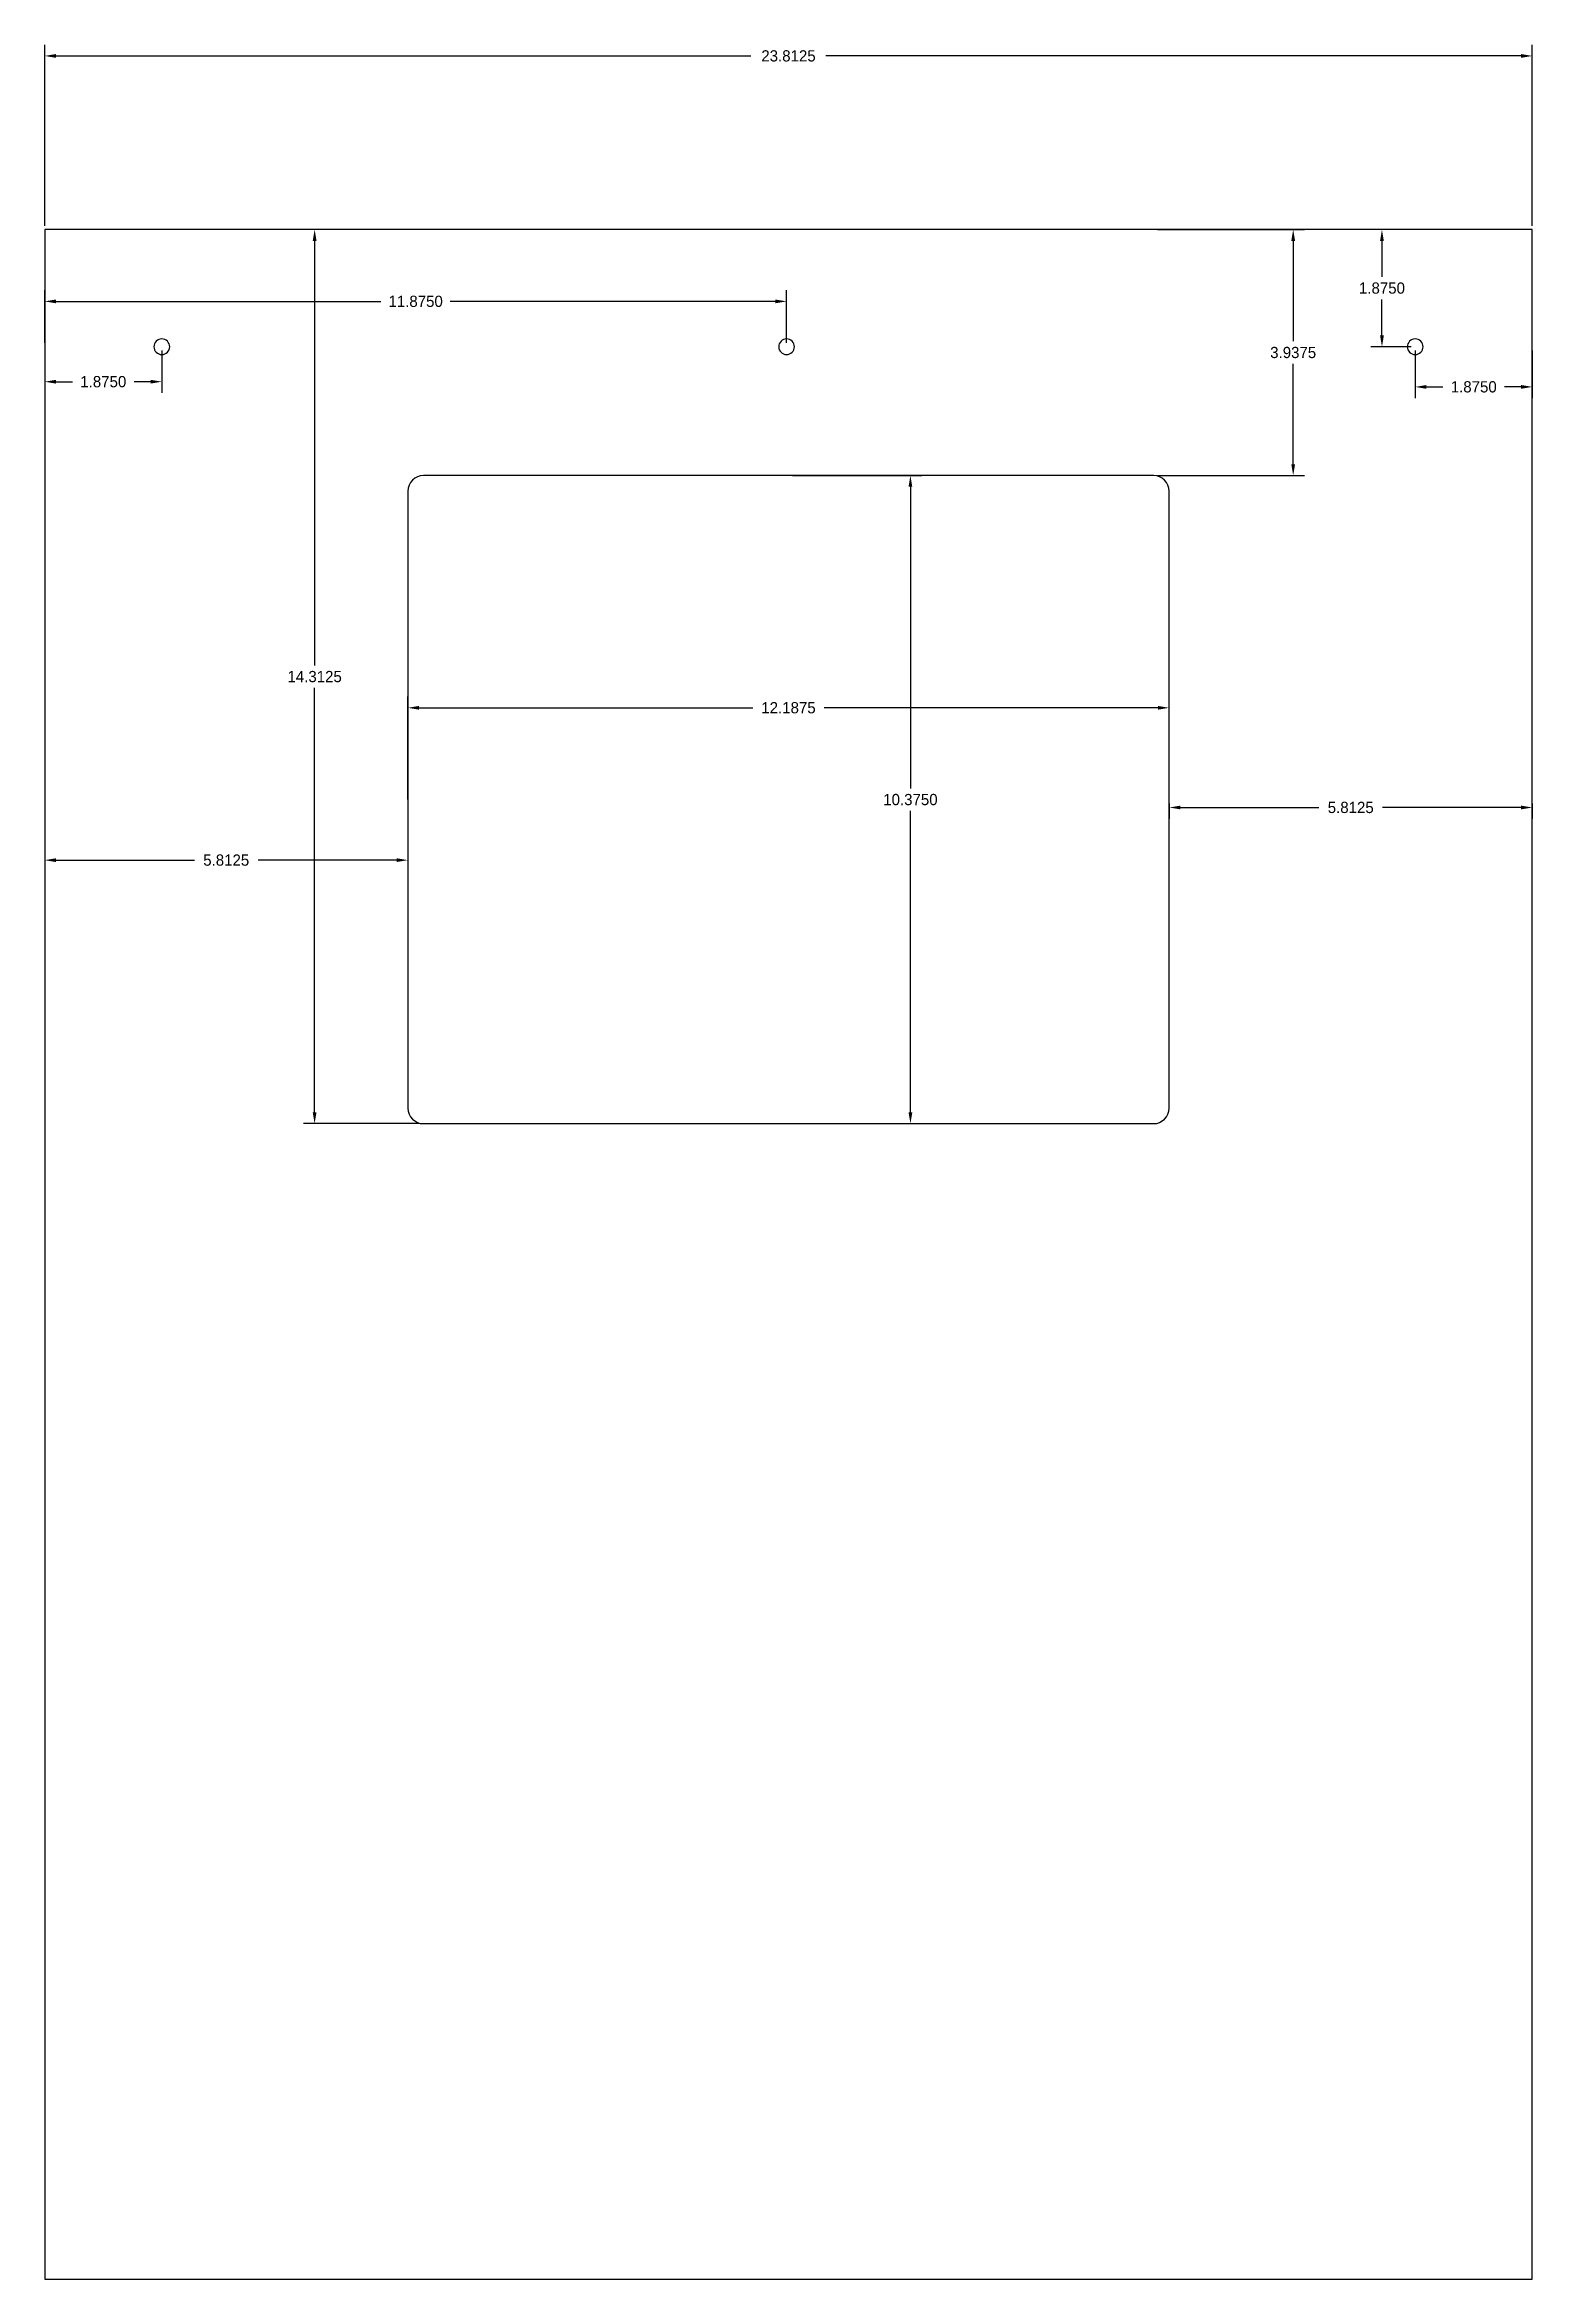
# Model space of a CAD drawing. Extents: x -4 to 200, y -54 to 66.
# Drawn here: x 0.55 to 24.36, y -51.03 to -15.26 of the extents above; entities that cross this region are included whole.
import ezdxf

# ---------------------------------------------------------------- set-up
doc = ezdxf.new("R2010")
doc.units = 0
doc.header["$MEASUREMENT"] = 0
doc.layers.get('Defpoints').update_dxf_attribs({"linetype": 'CONTINUOUS'})
doc.layers.add('Dimentions', color=7, linetype='CONTINUOUS')
doc.layers.add('LAYER_1', color=3, linetype='CONTINUOUS')
doc.dimstyles.get("Standard").update_dxf_attribs({"dimtxt": 0.18, "dimasz": 0.18, "dimexe": 0.18, "dimexo": 0.0625, "dimgap": 0.09, "dimtad": 0, "dimtih": 1, "dimtoh": 1, "dimdec": 4, "dimzin": 0, "dimdsep": 46, "dimtxsty": 'STANDARD', "dimcen": 0.09, "dimadec": 0, "dimazin": 0, "dimtfac": 1, "dimtdec": 4, "dimtofl": 0, "dimtmove": 0, "dimatfit": 3, "dimfxl": 1, "dimtolj": 1, "dimtzin": 0, "dimarcsym": 0})

msp = doc.modelspace()

# ---------------------------------------------------------------- blocks, each defined once
blk = doc.blocks.new('*D21')
at = {"layer": 'Defpoints', "color": 0}
for p in [(24.359, -15.436), (0.546, -18.216), (24.359, -18.216)]:
    blk.add_point(p, dxfattribs=at)
at = {"layer": 'Dimentions', "color": 0, "lineweight": -2}
for p, q in [((0.546, -18.153), (0.546, -15.256)), ((24.359, -18.153), (24.359, -15.256)), ((0.726, -15.436), (11.852, -15.436)), ((24.179, -15.436), (13.052, -15.436))]:
    blk.add_line(p, q, dxfattribs=at)
at = {"layer": 'Dimentions', "color": 0}
for points in [[(0.726, -15.406), (0.726, -15.466), (0.546, -15.436)], [(24.179, -15.466), (24.179, -15.406), (24.359, -15.436)]]:
    blk.add_solid(points, dxfattribs=at)
at = {"layer": 'Dimentions', "color": 0, "insert": (12.452, -15.436), "char_height": 0.18, "attachment_point": 5}
blk.add_mtext('\\A1;23.8125', dxfattribs=at)
blk = doc.blocks.new('*D28')
at = {"layer": 'Defpoints', "color": 0}
for p in [(18.546, -27.341), (24.359, -27.341), (24.359, -27.467)]:
    blk.add_point(p, dxfattribs=at)
at = {"layer": 'Dimentions', "color": 0, "lineweight": -2}
for p, q in [((18.546, -27.403), (18.546, -27.647)), ((18.726, -27.467), (20.942, -27.467)), ((24.179, -27.467), (21.962, -27.467)), ((24.359, -27.403), (24.359, -27.647))]:
    blk.add_line(p, q, dxfattribs=at)
at = {"layer": 'Dimentions', "color": 0}
for points in [[(18.726, -27.437), (18.726, -27.497), (18.546, -27.467)], [(24.179, -27.497), (24.179, -27.437), (24.359, -27.467)]]:
    blk.add_solid(points, dxfattribs=at)
at = {"layer": 'Dimentions', "color": 0, "insert": (21.452, -27.467), "char_height": 0.18, "attachment_point": 5}
blk.add_mtext('\\A1;5.8125', dxfattribs=at)
blk = doc.blocks.new('*D29')
at = {"layer": 'Defpoints', "color": 0}
for p in [(0.546, -27.341), (6.359, -27.341), (0.546, -28.31)]:
    blk.add_point(p, dxfattribs=at)
at = {"layer": 'Dimentions', "color": 0, "lineweight": -2}
for p, q in [((0.546, -27.403), (0.546, -28.49)), ((6.359, -27.403), (6.359, -28.49)), ((0.726, -28.31), (2.942, -28.31)), ((6.179, -28.31), (3.962, -28.31))]:
    blk.add_line(p, q, dxfattribs=at)
at = {"layer": 'Dimentions', "color": 0}
for points in [[(0.726, -28.28), (0.726, -28.34), (0.546, -28.31)], [(6.179, -28.34), (6.179, -28.28), (6.359, -28.31)]]:
    blk.add_solid(points, dxfattribs=at)
at = {"layer": 'Dimentions', "color": 0, "insert": (3.452, -28.31), "char_height": 0.18, "attachment_point": 5}
blk.add_mtext('\\A1;5.8125', dxfattribs=at)
blk = doc.blocks.new('*D31')
at = {"layer": 'Defpoints', "color": 0}
for p in [(18.296, -18.216), (20.531, -18.216), (18.296, -22.153)]:
    blk.add_point(p, dxfattribs=at)
at = {"layer": 'Dimentions', "color": 0, "lineweight": -2}
for p, q in [((18.359, -18.216), (20.711, -18.216)), ((20.531, -18.396), (20.531, -20.004)), ((20.531, -21.973), (20.531, -20.364)), ((18.359, -22.153), (20.711, -22.153))]:
    blk.add_line(p, q, dxfattribs=at)
at = {"layer": 'Dimentions', "color": 0}
for points in [[(20.561, -18.396), (20.501, -18.396), (20.531, -18.216)], [(20.501, -21.973), (20.561, -21.973), (20.531, -22.153)]]:
    blk.add_solid(points, dxfattribs=at)
at = {"layer": 'Dimentions', "color": 0, "insert": (20.531, -20.184), "char_height": 0.18, "attachment_point": 5}
blk.add_mtext('\\A1;3.9375', dxfattribs=at)
blk = doc.blocks.new('*D32')
at = {"layer": 'Defpoints', "color": 0}
for p in [(4.867, -18.216), (6.609, -18.216), (6.609, -32.528)]:
    blk.add_point(p, dxfattribs=at)
at = {"layer": 'Dimentions', "color": 0, "lineweight": -2}
for p, q in [((6.546, -18.216), (4.687, -18.216)), ((4.867, -18.396), (4.867, -25.192)), ((4.867, -32.348), (4.867, -25.552)), ((6.546, -32.528), (4.687, -32.528))]:
    blk.add_line(p, q, dxfattribs=at)
at = {"layer": 'Dimentions', "color": 0}
for points in [[(4.897, -18.396), (4.837, -18.396), (4.867, -18.216)], [(4.837, -32.348), (4.897, -32.348), (4.867, -32.528)]]:
    blk.add_solid(points, dxfattribs=at)
at = {"layer": 'Dimentions', "color": 0, "insert": (4.867, -25.372), "char_height": 0.18, "attachment_point": 5}
blk.add_mtext('\\A1;14.3125', dxfattribs=at)
blk = doc.blocks.new('*D33')
at = {"layer": 'Defpoints', "color": 0}
for p in [(18.546, -25.871), (6.359, -27.403), (18.546, -27.403)]:
    blk.add_point(p, dxfattribs=at)
at = {"layer": 'Dimentions', "color": 0, "lineweight": -2}
for p, q in [((6.359, -27.341), (6.359, -25.691)), ((18.546, -27.341), (18.546, -25.691)), ((6.539, -25.871), (11.882, -25.871)), ((18.366, -25.871), (13.022, -25.871))]:
    blk.add_line(p, q, dxfattribs=at)
at = {"layer": 'Dimentions', "color": 0}
for points in [[(6.539, -25.841), (6.539, -25.901), (6.359, -25.871)], [(18.366, -25.901), (18.366, -25.841), (18.546, -25.871)]]:
    blk.add_solid(points, dxfattribs=at)
at = {"layer": 'Dimentions', "color": 0, "insert": (12.452, -25.871), "char_height": 0.18, "attachment_point": 5}
blk.add_mtext('\\A1;12.1875', dxfattribs=at)
blk = doc.blocks.new('*D34')
at = {"layer": 'Defpoints', "color": 0}
for p in [(12.452, -22.153), (14.404, -22.153), (12.452, -32.528)]:
    blk.add_point(p, dxfattribs=at)
at = {"layer": 'Dimentions', "color": 0, "lineweight": -2}
for p, q in [((12.515, -22.153), (14.584, -22.153)), ((14.404, -22.333), (14.404, -27.161)), ((14.404, -32.348), (14.404, -27.521)), ((12.515, -32.528), (14.584, -32.528))]:
    blk.add_line(p, q, dxfattribs=at)
at = {"layer": 'Dimentions', "color": 0}
for points in [[(14.434, -22.333), (14.374, -22.333), (14.404, -22.153)], [(14.374, -32.348), (14.434, -32.348), (14.404, -32.528)]]:
    blk.add_solid(points, dxfattribs=at)
at = {"layer": 'Dimentions', "color": 0, "insert": (14.404, -27.341), "char_height": 0.18, "attachment_point": 5}
blk.add_mtext('\\A1;10.3750', dxfattribs=at)
blk = doc.blocks.new('*D35')
at = {"layer": 'Defpoints', "color": 0}
for p in [(0.546, -20.091), (2.421, -20.091), (0.546, -20.651)]:
    blk.add_point(p, dxfattribs=at)
at = {"layer": 'Dimentions', "color": 0, "lineweight": -2}
for p, q in [((0.546, -20.153), (0.546, -20.831)), ((2.421, -20.153), (2.421, -20.831)), ((0.726, -20.651), (0.989, -20.651)), ((2.241, -20.651), (1.979, -20.651))]:
    blk.add_line(p, q, dxfattribs=at)
at = {"layer": 'Dimentions', "color": 0}
for points in [[(0.726, -20.621), (0.726, -20.681), (0.546, -20.651)], [(2.241, -20.681), (2.241, -20.621), (2.421, -20.651)]]:
    blk.add_solid(points, dxfattribs=at)
at = {"layer": 'Dimentions', "color": 0, "insert": (1.484, -20.651), "char_height": 0.18, "attachment_point": 5}
blk.add_mtext('\\A1;1.8750', dxfattribs=at)
blk = doc.blocks.new('*D36')
at = {"layer": 'Defpoints', "color": 0}
for p in [(0.546, -19.365), (0.546, -20.091), (12.421, -20.091)]:
    blk.add_point(p, dxfattribs=at)
at = {"layer": 'Dimentions', "color": 0, "lineweight": -2}
for p, q in [((0.546, -20.028), (0.546, -19.185)), ((12.421, -20.028), (12.421, -19.185)), ((0.726, -19.365), (5.929, -19.365)), ((12.241, -19.365), (7.039, -19.365))]:
    blk.add_line(p, q, dxfattribs=at)
at = {"layer": 'Dimentions', "color": 0}
for points in [[(0.726, -19.335), (0.726, -19.395), (0.546, -19.365)], [(12.241, -19.395), (12.241, -19.335), (12.421, -19.365)]]:
    blk.add_solid(points, dxfattribs=at)
at = {"layer": 'Dimentions', "color": 0, "insert": (6.484, -19.365), "char_height": 0.18, "attachment_point": 5}
blk.add_mtext('\\A1;11.8750', dxfattribs=at)
blk = doc.blocks.new('*D37')
at = {"layer": 'Defpoints', "color": 0}
for p in [(22.484, -20.091), (24.359, -20.091), (24.359, -20.734)]:
    blk.add_point(p, dxfattribs=at)
at = {"layer": 'Dimentions', "color": 0, "lineweight": -2}
for p, q in [((22.484, -20.153), (22.484, -20.914)), ((24.359, -20.153), (24.359, -20.914)), ((22.664, -20.734), (22.926, -20.734)), ((24.179, -20.734), (23.916, -20.734))]:
    blk.add_line(p, q, dxfattribs=at)
at = {"layer": 'Dimentions', "color": 0}
for points in [[(22.664, -20.704), (22.664, -20.764), (22.484, -20.734)], [(24.179, -20.764), (24.179, -20.704), (24.359, -20.734)]]:
    blk.add_solid(points, dxfattribs=at)
at = {"layer": 'Dimentions', "color": 0, "insert": (23.421, -20.734), "char_height": 0.18, "attachment_point": 5}
blk.add_mtext('\\A1;1.8750', dxfattribs=at)
blk = doc.blocks.new('*D38')
at = {"layer": 'Defpoints', "color": 0}
for p in [(21.952, -18.216), (22.484, -18.216), (22.484, -20.091)]:
    blk.add_point(p, dxfattribs=at)
at = {"layer": 'Dimentions', "color": 0, "lineweight": -2}
for p, q in [((22.421, -18.216), (21.772, -18.216)), ((21.952, -18.396), (21.952, -18.973)), ((21.952, -19.911), (21.952, -19.333)), ((22.421, -20.091), (21.772, -20.091))]:
    blk.add_line(p, q, dxfattribs=at)
at = {"layer": 'Dimentions', "color": 0}
for points in [[(21.982, -18.396), (21.922, -18.396), (21.952, -18.216)], [(21.922, -19.911), (21.982, -19.911), (21.952, -20.091)]]:
    blk.add_solid(points, dxfattribs=at)
at = {"layer": 'Dimentions', "color": 0, "insert": (21.952, -19.153), "char_height": 0.18, "attachment_point": 5}
blk.add_mtext('\\A1;1.8750', dxfattribs=at)

# ---------------------------------------------------------------- dimensions: what is measured, and where the dimension line sits
at = {"layer": 'Dimentions'}
for base, p1, p2, picture, middle in [((24.35859, -15.43573), (0.54609, -18.21575), (24.35859, -18.21575), '*D21', (12.45234, -15.43573)), ((0.54609, -19.3649), (12.42109, -20.09075), (0.54609, -20.09075), '*D36', (6.48359, -19.3649)), ((0.54609, -20.65099), (2.42109, -20.09075), (0.54609, -20.09075), '*D35', (1.48359, -20.65099)), ((24.35859, -20.73352), (22.48359, -20.09075), (24.35859, -20.09075), '*D37', (23.42109, -20.73352)), ((18.54609, -25.87112), (6.35859, -27.40325), (18.54609, -27.40325), '*D33', (12.45234, -25.87112)), ((0.54609, -28.30986), (6.35859, -27.34075), (0.54609, -27.34075), '*D29', (3.45234, -28.30986)), ((24.35859, -27.46735), (18.54609, -27.34075), (24.35859, -27.34075), '*D28', (21.45234, -27.46735))]:
    dim = msp.add_linear_dim(base=base, p1=p1, p2=p2, dimstyle='STANDARD', override={"dimtmove": 2}, dxfattribs=at)
    dim.commit()
    dim.dimension.update_dxf_attribs({"geometry": picture, "text_midpoint": middle})
for base, p1, p2, picture, middle in [((4.86694, -18.21575), (6.60859, -32.52825), (6.60859, -18.21575), '*D32', (4.86694, -25.372)), ((20.53111, -18.21575), (18.29609, -22.15325), (18.29609, -18.21575), '*D31', (20.53111, -20.1845)), ((21.95207, -18.21575), (22.48359, -20.09075), (22.48359, -18.21575), '*D38', (21.95207, -19.15325)), ((14.40354, -22.15325), (12.45234, -32.52825), (12.45234, -22.15325), '*D34', (14.40354, -27.34075))]:
    dim = msp.add_linear_dim(base=base, p1=p1, p2=p2, angle=90, dimstyle='STANDARD', override={"dimtmove": 2}, dxfattribs=at)
    dim.commit()
    dim.dimension.update_dxf_attribs({"geometry": picture, "text_midpoint": middle})

# ---------------------------------------------------------------- linework, layer by layer
at = {"layer": 'LAYER_1'}
msp.add_lwpolyline([(0.54609, -51.02825), (24.35859, -51.02825), (24.35859, -18.21575), (0.54609, -18.21575)], close=True, dxfattribs=at)
for points in [[(2.42109, -19.96525, 0.41421356), (2.29559, -20.09075, 0.41421356), (2.42109, -20.21625, 0.41421356), (2.54659, -20.09075, 0.41421356)], [(12.42109, -19.96525, 0.41421356), (12.29559, -20.09075, 0.41421356), (12.42109, -20.21625, 0.41421356), (12.54659, -20.09075, 0.41421356)], [(22.48359, -19.96525, 0.41421356), (22.35809, -20.09075, 0.41421356), (22.48359, -20.21625, 0.41421356), (22.60909, -20.09075, 0.41421356)], [(6.60859, -32.52825), (18.29609, -32.52825, 0.41421356), (18.54609, -32.27825), (18.54609, -22.40325, 0.41421356), (18.29609, -22.15325), (6.60859, -22.15325, 0.41421356), (6.35859, -22.40325), (6.35859, -32.27825, 0.41421356)]]:
    msp.add_lwpolyline(points, format="xyb", close=True, dxfattribs=at)

msp.set_redraw_order([(e.dxf.handle, doc.entitydb.next_handle()) for e in msp.query("TEXT MTEXT ATTDEF DIMENSION ARC_DIMENSION")])  # texts and dimensions are drawn at this point

doc.saveas('drawing.dxf')
